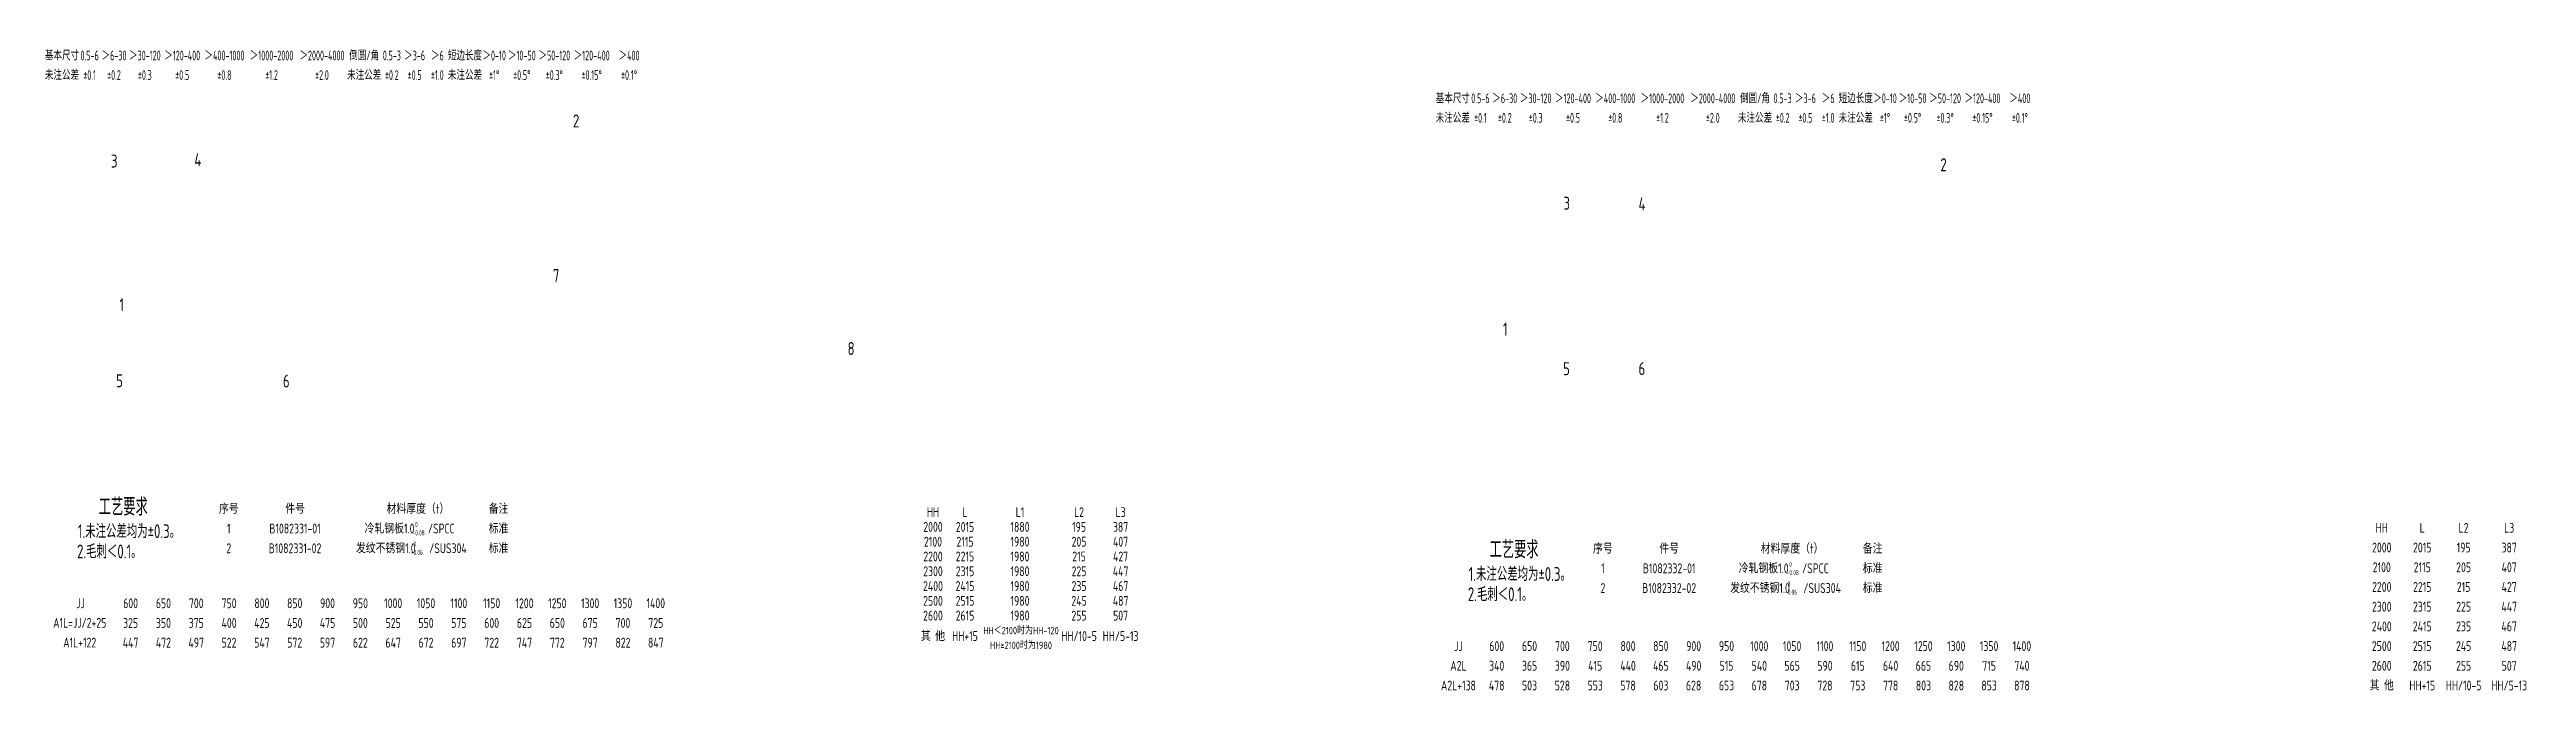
# Model space of a CAD drawing. Header units: inches. Extents: x 14216 to 120088, y -28679 to 23559.
# Drawn here: x 18826 to 25618, y -8351 to -6595 of the extents above; entities that cross this region are included whole.
import ezdxf
from ezdxf.enums import TextEntityAlignment as Align

# ---------------------------------------------------------------- set-up
doc = ezdxf.new("R2010")
doc.units = ezdxf.units.IN
doc.header["$LTSCALE"] = 0.3
doc.header["$MEASUREMENT"] = 0
for name, color, linetype in [('1粗实线', 4, 'Continuous'), ('2', 2, 'Continuous'), ('2细实线', 2, 'Continuous')]:
    doc.layers.add(name, color=color, linetype=linetype)
doc.layers.add('粗实线', color=7, linetype='Continuous', lineweight=30)
doc.styles.add('HZ', font='isocp2.shx', dxfattribs={"width": 0.7, "bigfont": 'hztxt.shx'})

msp = doc.modelspace()

# ---------------------------------------------------------------- texts
at = {"layer": '1粗实线', "color": 4, "style": 'HZ', "width": 0.8}
for s, p in [('2', (20261.5, -6808.5)), ('3', (18994.9, -6918.5)), ('4', (19223.5, -6915.2)), ('2', (24010.9, -6928.5)), ('3', (22977.4, -7033.9)), ('4', (23183.3, -7035.9)), ('7', (20206.5, -7232.3)), ('1', (19018.2, -7311.9)), ('8', (21014.5, -7432.1)), ('1', (22811.3, -7379.2)), ('5', (22976.3, -7487.4)), ('6', (23183.1, -7487)), ('5', (19009.1, -7520.5)), ('6', (19466.4, -7521.2))]:
    msp.add_text(s, height=35.6, dxfattribs=at).set_placement(p)
at = {"layer": '2', "style": 'HZ', "width": 0.8}
for s, height, p in [('序号', 27, (19317.9, -7853.6)), ('件号', 27, (19499.6, -7853.6)), ('材料厚度（t）', 27, (19836.5, -7853.6)), ('备注', 27, (20057.6, -7853.6)), ('1', 27, (19317.9, -7907.6)), ('B1082331-01', 27, (19499.6, -7907.6)), ('发纹不锈钢1.0   /SUS304 ', 27, (19824.6, -7961.6)), ('冷轧钢板1.0   /SPCC', 27, (19813.8, -7907.6)), ('标准', 27, (20057.6, -7907.6)), ('标准', 27, (20057.6, -7961.6)), ('材料厚度（t）', 27, (23604.2, -7962.6)), ('HH', 27, (25221, -7905.6)), ('L', 27, (25332, -7905.6)), ('L2', 27, (25445.4, -7905.6)), ('L3', 27, (25570.4, -7905.6)), ('2', 27, (19317.9, -7961.6)), ('B1082331-02', 27, (19499.6, -7961.6)), ('序号', 27, (23085.6, -7962.6)), ('1', 27, (23085.6, -8016.6)), ('B1082332-01', 27, (23267.3, -8016.6)), ('件号', 27, (23267.3, -7962.6)), ('冷轧钢板1.0   /SPCC', 27, (23581.4, -8016.6)), ('标准', 27, (23825.2, -8016.6)), ('备注', 27, (23825.2, -7962.6)), ('2000', 27, (25221, -7959.6)), ('2100', 27, (25221, -8013.6)), ('2015', 27, (25332, -7959.6)), ('2115', 27, (25332, -8013.6)), ('205', 27, (25445.4, -8013.6)), ('195', 27, (25445.4, -7959.6)), ('387', 27, (25570.4, -7959.6)), ('407', 27, (25570.4, -8013.6)), ('2', 27, (23085.6, -8070.6)), ('B1082332-02', 27, (23267.3, -8070.6)), ('发纹不锈钢1.0   /SUS304 ', 27, (23592.3, -8070.6)), ('标准', 27, (23825.2, -8070.6)), ('2200', 27, (25221, -8067.6)), ('2215', 27, (25332, -8067.6)), ('215', 27, (25445.4, -8067.6)), ('427', 27, (25570.4, -8067.6)), ('2300', 27, (25221, -8121.6)), ('2315', 27, (25332, -8121.6)), ('225', 27, (25445.4, -8121.6)), ('447', 27, (25570.4, -8121.6)), ('HH＜2100时为HH-120', 20.25, (21490.1, -8187.1)), ('HH≥2100时为1980', 20.25, (21490.1, -8227.6)), ('2400', 27, (25221, -8175.6)), ('2500', 27, (25221, -8229.6)), ('2415', 27, (25332, -8175.6)), ('2515', 27, (25332, -8229.6)), ('245', 27, (25445.4, -8229.6)), ('235', 27, (25445.4, -8175.6)), ('487', 27, (25570.4, -8229.6)), ('467', 27, (25570.4, -8175.6)), ('2600', 27, (25221, -8283.6)), ('2615', 27, (25332, -8283.6)), ('255', 27, (25445.4, -8283.6)), ('507', 27, (25570.4, -8283.6)), ('其 他', 27, (25221, -8337.6)), ('HH+15', 27, (25332, -8337.6)), ('HH/10-5', 27, (25445.4, -8337.6)), ('HH/5-13', 27, (25570.4, -8337.6))]:
    msp.add_text(s, height=height, dxfattribs=at).set_placement(p, align=Align.MIDDLE_CENTER)
at = {"layer": '2', "color": 6, "style": 'HZ', "width": 0.75}
for s, p in [('1.未注公差均为±0.3。', (18904, -7933.9)), ('2.毛刺＜0.1。', (18901.8, -7989.3)), ('1.未注公差均为±0.3。', (22717.3, -8051.1)), ('2.毛刺＜0.1。', (22715.2, -8106.5))]:
    msp.add_text(s, height=38, dxfattribs=at).set_placement(p)
at = {"layer": '2', "char_height": 13.73, "attachment_point": 1, "style": 'HZ'}
for s, insert in [(' 0\\P-0.06', (19817.3, -7943.3)), (' 0\\P-0.08', (19821.9, -7889.8)), (' 0\\P-0.08', (23589.6, -7998.7)), (' 0\\P-0.06', (23584.9, -8052.3))]:
    msp.add_mtext(s, dxfattribs=dict(at, insert=insert))
at = {"layer": '2细实线', "linetype": 'ByBlock', "style": 'HZ', "width": 0.65}
for s, p in [('基本尺寸', (18860.6, -6611.4)), ('未注公差', (18860.6, -6664.9)), ('0.5-6', (18936.4, -6611.4)), ('%%p0.1', (18936.4, -6664.9)), ('＞6-30', (19003.2, -6611.4)), ('%%p0.2', (19003.2, -6664.9)), ('＞30-120', (19087.8, -6611.4)), ('%%p0.3', (19087.8, -6664.9)), ('＞120-400', (19190.3, -6611.4)), ('%%p0.5', (19190.3, -6664.9)), ('＞400-1000', (19306.1, -6611.4)), ('%%p0.8', (19306.1, -6664.9)), ('＞1000-2000', (19435.3, -6611.4)), ('%%p1.2', (19435.3, -6664.9)), ('＞2000-4000', (19573.4, -6611.4)), ('%%p2.0', (19573.4, -6664.9)), ('未注公差', (19689.2, -6664.9)), ('倒圆/角', (19689.2, -6611.4)), ('0.5-3', (19765, -6611.4)), ('%%p0.2', (19765, -6664.9)), ('＞3-6', (19827.4, -6611.4)), ('%%p0.5', (19827.4, -6664.9)), ('%%p1.0', (19889.7, -6664.9)), ('＞6', (19889.7, -6611.4)), ('短边长度', (19965.5, -6611.4)), ('未注公差', (19965.5, -6664.9)), ('＞0-10', (20045.6, -6611.4)), ('%%p1%%d', (20045.6, -6664.9)), ('＞10-50', (20121.4, -6611.4)), ('%%p0.5%%d', (20121.4, -6664.9)), ('＞50-120', (20210.5, -6611.4)), ('%%p0.3%%d', (20210.5, -6664.9)), ('＞120-400', (20312.9, -6611.4)), ('%%p0.15%%d', (20312.9, -6664.9)), ('＞400', (20415.4, -6611.4)), ('%%p0.1%%d', (20415.4, -6664.9)), ('基本尺寸', (22674, -6728.7)), ('0.5-6', (22749.7, -6728.7)), ('＞6-30', (22816.5, -6728.7)), ('＞30-120', (22901.2, -6728.7)), ('＞120-400', (23003.6, -6728.7)), ('＞400-1000', (23119.5, -6728.7)), ('＞1000-2000', (23248.7, -6728.7)), ('＞2000-4000', (23386.8, -6728.7)), ('倒圆/角', (23502.6, -6728.7)), ('0.5-3', (23578.3, -6728.7)), ('＞3-6', (23640.7, -6728.7)), ('＞6', (23703.1, -6728.7)), ('短边长度', (23778.8, -6728.7)), ('＞0-10', (23859, -6728.7)), ('＞10-50', (23934.7, -6728.7)), ('＞50-120', (24023.8, -6728.7)), ('＞120-400', (24126.3, -6728.7)), ('＞400', (24228.8, -6728.7)), ('未注公差', (22674, -6782.2)), ('%%p0.1', (22749.7, -6782.2)), ('%%p0.2', (22816.5, -6782.2)), ('%%p0.3', (22901.2, -6782.2)), ('%%p0.5', (23003.6, -6782.2)), ('%%p0.8', (23119.5, -6782.2)), ('%%p1.2', (23248.7, -6782.2)), ('%%p2.0', (23386.8, -6782.2)), ('未注公差', (23502.6, -6782.2)), ('%%p0.2', (23578.3, -6782.2)), ('%%p0.5', (23640.7, -6782.2)), ('%%p1.0', (23703.1, -6782.2)), ('未注公差', (23778.8, -6782.2)), ('%%p1%%d', (23859, -6782.2)), ('%%p0.5%%d', (23934.7, -6782.2)), ('%%p0.3%%d', (24023.8, -6782.2)), ('%%p0.15%%d', (24126.3, -6782.2)), ('%%p0.1%%d', (24228.8, -6782.2))]:
    msp.add_text(s, height=26.73, dxfattribs=at).set_placement(p, align=Align.MIDDLE_CENTER)
at = {"layer": '2细实线', "style": 'HZ', "width": 0.8}
for s, p in [('HH', (21248.7, -7862.6)), ('L', (21336.5, -7862.6)), ('L1', (21487.3, -7862.6)), ('L2', (21649.2, -7862.6)), ('L3', (21763.1, -7862.6)), ('2000', (21248.7, -7903.1)), ('2100', (21248.7, -7943.6)), ('2015', (21336.5, -7903.1)), ('2115', (21336.5, -7943.6)), ('1880', (21487.3, -7903.1)), ('1980', (21487.3, -7943.6)), ('205', (21649.2, -7943.6)), ('195', (21649.2, -7903.1)), ('387', (21763.1, -7903.1)), ('407', (21763.1, -7943.6)), ('2300', (21248.7, -8024.6)), ('2200', (21248.7, -7984.1)), ('2315', (21336.5, -8024.6)), ('2215', (21336.5, -7984.1)), ('1980', (21487.3, -7984.1)), ('1980', (21487.3, -8024.6)), ('225', (21649.2, -8024.6)), ('215', (21649.2, -7984.1)), ('447', (21763.1, -8024.6)), ('427', (21763.1, -7984.1)), ('2400', (21248.7, -8065.1)), ('2415', (21336.5, -8065.1)), ('1980', (21487.3, -8065.1)), ('235', (21649.2, -8065.1)), ('467', (21763.1, -8065.1)), ('JJ', (18911.4, -8112.3)), ('600', (19048.7, -8112.3)), ('650', (19138.7, -8112.3)), ('700', (19228.7, -8112.3)), ('750', (19318.7, -8112.3)), ('800', (19408.7, -8112.3)), ('850', (19498.7, -8112.3)), ('900', (19588.7, -8112.3)), ('950', (19678.7, -8112.3)), ('1000', (19768.7, -8112.3)), ('1050', (19858.7, -8112.3)), ('1100', (19948.7, -8112.3)), ('1150', (20038.7, -8112.3)), ('1200', (20128.7, -8112.3)), ('1250', (20218.7, -8112.3)), ('1300', (20308.7, -8112.3)), ('1350', (20398.7, -8112.3)), ('1400', (20488.7, -8112.3)), ('2500', (21248.7, -8105.6)), ('2600', (21248.7, -8146.1)), ('2515', (21336.5, -8105.6)), ('2615', (21336.5, -8146.1)), ('1980', (21487.3, -8105.6)), ('1980', (21487.3, -8146.1)), ('245', (21649.2, -8105.6)), ('255', (21649.2, -8146.1)), ('487', (21763.1, -8105.6)), ('507', (21763.1, -8146.1)), ('A1L=JJ/2+25', (18909.3, -8165.9)), ('A1L+122', (18909.3, -8219.9)), ('447', (19048.7, -8220.3)), ('325', (19048.7, -8166.3)), ('472', (19138.7, -8220.3)), ('350', (19138.7, -8166.3)), ('497', (19228.7, -8220.3)), ('375', (19228.7, -8166.3)), ('400', (19318.7, -8166.3)), ('522', (19318.7, -8220.3)), ('425', (19408.7, -8166.3)), ('547', (19408.7, -8220.3)), ('450', (19498.7, -8166.3)), ('572', (19498.7, -8220.3)), ('475', (19588.7, -8166.3)), ('597', (19588.7, -8220.3)), ('500', (19678.7, -8166.3)), ('622', (19678.7, -8220.3)), ('647', (19768.7, -8220.3)), ('525', (19768.7, -8166.3)), ('550', (19858.7, -8166.3)), ('672', (19858.7, -8220.3)), ('575', (19948.7, -8166.3)), ('697', (19948.7, -8220.3)), ('722', (20038.7, -8220.3)), ('600', (20038.7, -8166.3)), ('747', (20128.7, -8220.3)), ('625', (20128.7, -8166.3)), ('650', (20218.7, -8166.3)), ('772', (20218.7, -8220.3)), ('797', (20308.7, -8220.3)), ('675', (20308.7, -8166.3)), ('700', (20398.7, -8166.3)), ('822', (20398.7, -8220.3)), ('847', (20488.7, -8220.3)), ('725', (20488.7, -8166.3)), ('其 他', (21248.7, -8202.2)), ('HH+15', (21336.5, -8202.2)), ('HH/10-5', (21649.2, -8202.2)), ('HH/5-13', (21763.1, -8202.2)), ('JJ', (22689.4, -8229.6)), ('600', (22794.4, -8229.6)), ('650', (22884.4, -8229.6)), ('700', (22974.4, -8229.6)), ('750', (23064.4, -8229.6)), ('800', (23154.4, -8229.6)), ('850', (23244.4, -8229.6)), ('900', (23334.4, -8229.6)), ('950', (23424.4, -8229.6)), ('1000', (23514.4, -8229.6)), ('1050', (23604.4, -8229.6)), ('1100', (23694.4, -8229.6)), ('1150', (23784.4, -8229.6)), ('1200', (23874.4, -8229.6)), ('1250', (23964.4, -8229.6)), ('1300', (24054.4, -8229.6)), ('1350', (24144.4, -8229.6)), ('1400', (24234.4, -8229.6)), ('A2L', (22689.4, -8283.6)), ('340', (22794.4, -8283.6)), ('365', (22884.4, -8283.6)), ('390', (22974.4, -8283.6)), ('415', (23064.4, -8283.6)), ('440', (23154.4, -8283.6)), ('465', (23244.4, -8283.6)), ('490', (23334.4, -8283.6)), ('515', (23424.4, -8283.6)), ('540', (23514.4, -8283.6)), ('565', (23604.4, -8283.6)), ('590', (23694.4, -8283.6)), ('615', (23784.4, -8283.6)), ('640', (23874.4, -8283.6)), ('665', (23964.4, -8283.6)), ('690', (24054.4, -8283.6)), ('715', (24144.4, -8283.6)), ('740', (24234.4, -8283.6)), ('A2L+138', (22689.4, -8337.6)), ('478', (22794.4, -8337.6)), ('503', (22884.4, -8337.6)), ('528', (22974.4, -8337.6)), ('553', (23064.4, -8337.6)), ('578', (23154.4, -8337.6)), ('603', (23244.4, -8337.6)), ('628', (23334.4, -8337.6)), ('653', (23424.4, -8337.6)), ('678', (23514.4, -8337.6)), ('703', (23604.4, -8337.6)), ('728', (23694.4, -8337.6)), ('753', (23784.4, -8337.6)), ('778', (23874.4, -8337.6)), ('803', (23964.4, -8337.6)), ('828', (24054.4, -8337.6)), ('853', (24144.4, -8337.6)), ('878', (24234.4, -8337.6))]:
    msp.add_text(s, height=27, dxfattribs=at).set_placement(p, align=Align.MIDDLE_CENTER)
at = {"layer": '粗实线', "color": 3, "linetype": 'Continuous', "lineweight": -3, "style": 'HZ', "width": 0.7}
for p in [(18961.4, -7872), (22774.7, -7989.2)]:
    msp.add_text('工艺要求', height=48, dxfattribs=at).set_placement(p)

doc.saveas('drawing.dxf')
